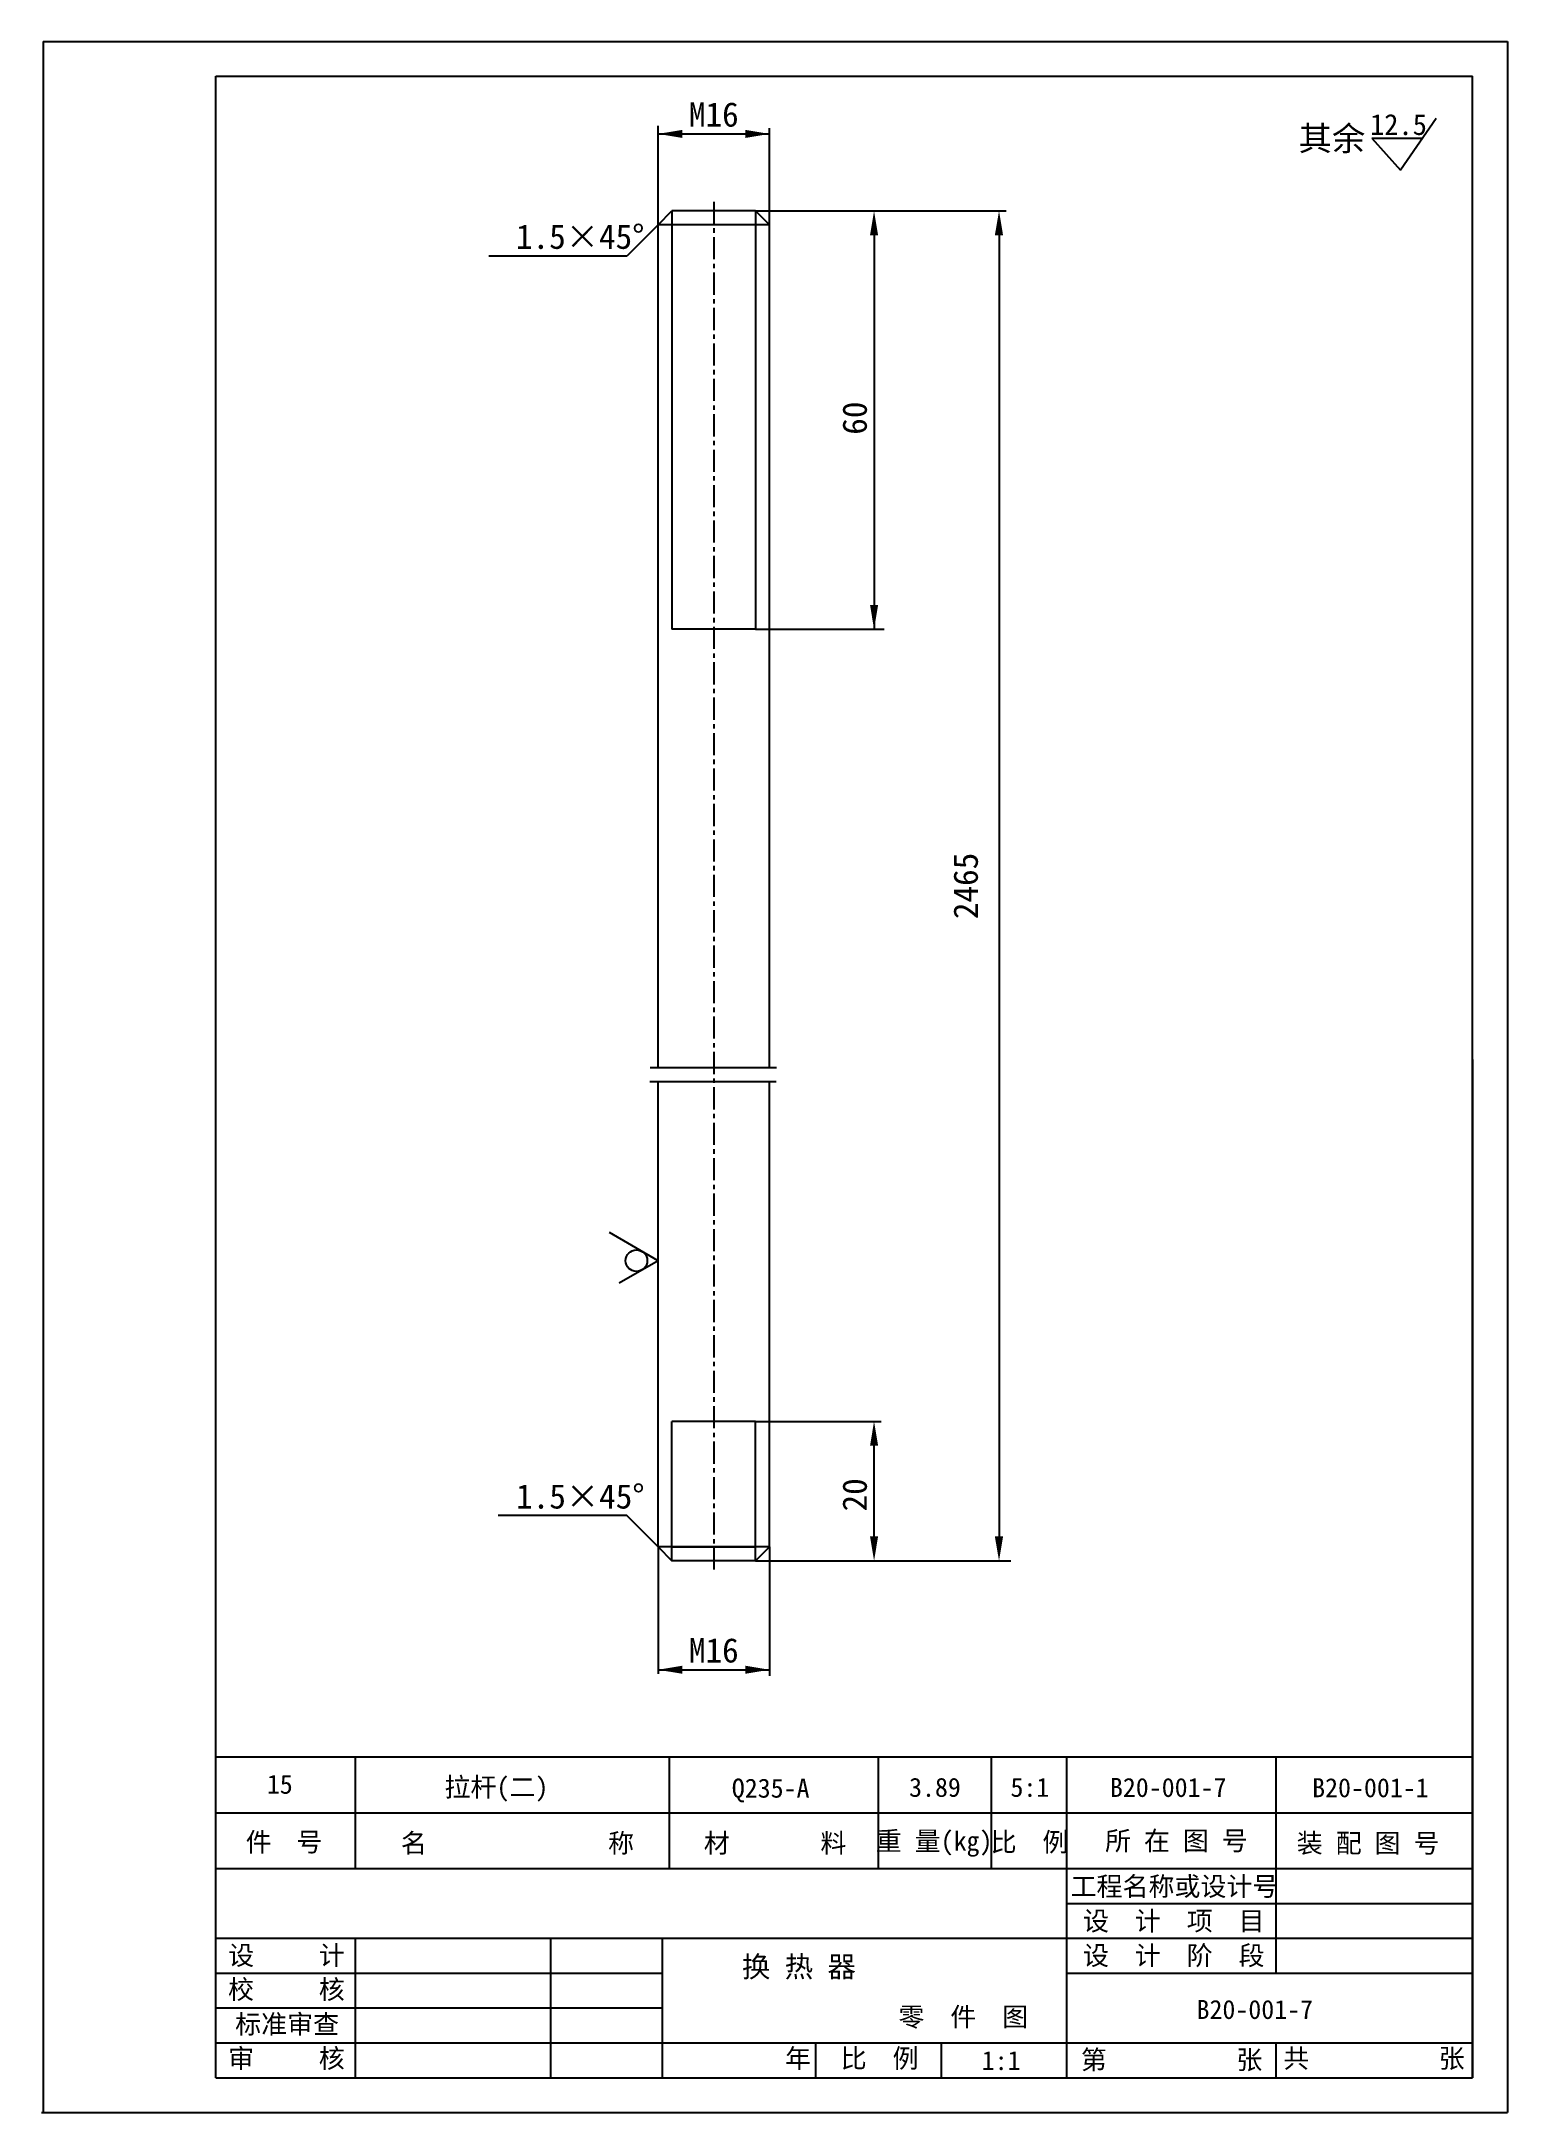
# Model space of a CAD drawing. Extents: x -6305 to 2454, y -6155 to 5940.
# Drawn here: x -1883 to -832, y -6155 to -4670 of the extents above; entities that cross this region are included whole.
import ezdxf

# ---------------------------------------------------------------- set-up
doc = ezdxf.new("R2010")
doc.units = 0
doc.header["$LTSCALE"] = 50
doc.header["$MEASUREMENT"] = 0
doc.linetypes.add('CENTER', pattern=[50.8, 31.75, -6.35, 6.35, -6.35])
doc.layers.get('0').update_dxf_attribs({"linetype": 'CONTINUOUS'})
doc.styles.get("Standard").update_dxf_attribs({"font": 'SIMFANG.TTF'})
doc.styles.add('style1', font='SIMFANG.TTF')

msp = doc.modelspace()

# ---------------------------------------------------------------- texts
at = {"color": 2}
for s, height, p in [('15', 13.65, (-1721.6, -5926.9)), ('拉杆(二)', 13.65, (-1594.2, -5928.9)), ('Q235-A ', 13.65, (-1388.2, -5929.7)), ('3.89', 13.65, (-1261.1, -5929.1)), ('5:1', 13.65, (-1188.4, -5929.1)), ('B20-001-7', 13.65, (-1117.1, -5929.2)), ('B20-001-1', 13.65, (-972.1, -5929.4)), ('件', 13.6, (-1736.7, -5968.3)), ('号', 13.6, (-1700.4, -5968.3)), ('名              称', 13.648, (-1625.5, -5969.1)), ('材       料', 13.65, (-1408.3, -5969.1)), ('重 量(kg)', 13.65, (-1285, -5967.6)), ('比  例', 13.65, (-1202.6, -5968.3)), ('所 在 图 号', 13.65, (-1120.6, -5967.4)), ('装 配 图 号', 13.65, (-983.1, -5969.1)), ('工程名称或设计号', 13.65, (-1145.3, -6000.1)), ('设  计  项  目', 13.65, (-1136.4, -6024.9)), ('设     计', 13.65, (-1749.3, -6049.6)), (' 换 热 器', 15, (-1391.2, -6058.4)), ('设  计  阶  段', 13.65, (-1136.4, -6049.7)), ('校     核', 13.65, (-1749.4, -6074)), ('标准审查', 13.65, (-1744.3, -6098.9)), ('零  件  图', 13.65, (-1268.7, -6093.7)), ('B20-001-7', 13.65, (-1055, -6088.4)), ('审     核', 13.65, (-1749.4, -6123.4)), ('年', 13.6, (-1350, -6123.4)), ('比  例', 13.65, (-1310.1, -6123.4)), ('1:1', 13.65, (-1209, -6125)), ('第          张', 13.648, (-1137.9, -6124.4)), ('共          张', 13.648, (-992.8, -6123.4))]:
    msp.add_text(s, height=height, dxfattribs=at).set_placement(p)
at = {"color": 4, "char_height": 17.5, "attachment_point": 5, "style": 'style1'}
for s, insert in [('M16', (-1401.1, -4723)), ('1.5×45°', (-1496.9, -4810.6)), ('1.5×45°', (-1496.8, -5713.8)), ('M16', (-1401.1, -5824.2))]:
    msp.add_mtext(s, dxfattribs=dict(at, insert=insert))
at = {"color": 2, "insert": (-957.9, -4741), "char_height": 17.49, "attachment_point": 5, "style": 'style1'}
msp.add_mtext('其余', dxfattribs=at)
at = {"color": 4, "linetype": 'ByBlock', "insert": (-910.2, -4730.2), "char_height": 15, "attachment_point": 5, "style": 'style1'}
msp.add_mtext('{\\fFangSong_GB2312|b0|i0|c134|p49;12.5}', dxfattribs=at)
at = {"color": 4, "char_height": 17.5, "attachment_point": 5, "rotation": 90, "style": 'style1'}
for s, insert in [('60', (-1300, -4940.6)), ('2465', (-1220.4, -5276)), ('20', (-1300, -5712.6))]:
    msp.add_mtext(s, dxfattribs=dict(at, insert=insert))

# ---------------------------------------------------------------- linework, layer by layer
at = {"color": 2}
for p, q in [((-1882, -4670.5), (-1882, -6155.5)), ((-1882, -4670.5), (-832, -4670.5)), ((-832, -4670.5), (-832, -6155.5)), ((-883.1, -4725.8), (-908.8, -4762.8)), ((-929.4, -4739.9), (-892.9, -4739.9)), ((-929.4, -4739.9), (-908.8, -4762.8)), ((-1658.2, -5900.5), (-1658.2, -5980.5)), ((-1433.2, -5900.5), (-1433.2, -5980.5)), ((-1283.2, -5900.5), (-1283.2, -5980.5)), ((-1202.3, -5900.5), (-1202.3, -5980.5)), ((-1148.2, -5900.5), (-1148.2, -6130.5)), ((-998.2, -5901.2), (-998.2, -5981.2)), ((-1758.2, -5940.5), (-857, -5940.5)), ((-998.2, -5980.5), (-998.2, -6055.5)), ((-1148.2, -6005.5), (-857, -6005.5)), ((-1758.2, -6030.5), (-857, -6030.5)), ((-1658.2, -6030.5), (-1658.2, -6130.5)), ((-1518.2, -6030.5), (-1518.2, -6130.5)), ((-1438.2, -6030.5), (-1438.2, -6130.5)), ((-1758.2, -6055.5), (-1438.2, -6055.5)), ((-1148.2, -6055.5), (-857, -6055.5)), ((-1758.2, -6080.5), (-1438.2, -6080.5)), ((-1758.2, -6105.5), (-857, -6105.5)), ((-1328.2, -6105.5), (-1328.2, -6130.5)), ((-1238.2, -6105.5), (-1238.2, -6130.5)), ((-998.2, -6105.5), (-998.2, -6130.5)), ((-1883.2, -6155.5), (-832, -6155.5))]:
    msp.add_line(p, q, dxfattribs=at)
at = {"color": 1}
for p, q in [((-1758.2, -6130.5), (-1758.2, -4695.5)), ((-1758.2, -4695.5), (-857, -4695.5)), ((-857, -6130.5), (-857, -4695.5)), ((-1441.1, -4802), (-1431.1, -4792)), ((-1371.1, -4792), (-1431.1, -4792)), ((-1361.1, -4802), (-1371.1, -4792)), ((-1441.1, -5406.2), (-1441.1, -4802)), ((-1361.1, -4802), (-1441.1, -4802)), ((-1361.1, -5406.2), (-1361.1, -4802)), ((-1371.1, -5092), (-1431.1, -5092)), ((-857, -5400.5), (-857, -6130.5)), ((-857, -5400.5), (-857, -6130.5)), ((-857, -5400.5), (-857, -6130.5)), ((-857, -5400.5), (-857, -6130.5)), ((-857, -5400.5), (-857, -6130.5)), ((-1441.1, -5749.9), (-1441.1, -5416.2)), ((-1361.1, -5749.9), (-1361.1, -5416.2)), ((-1371.1, -5659.9), (-1431.1, -5659.9)), ((-1441.1, -5749.9), (-1431.1, -5759.9)), ((-1361.1, -5749.9), (-1441.1, -5749.9)), ((-1431.1, -5749.9), (-1371.1, -5749.9)), ((-1371.1, -5759.9), (-1431.1, -5759.9)), ((-1361.1, -5749.9), (-1371.1, -5759.9)), ((-1758.2, -5900.5), (-857, -5900.5)), ((-1758.2, -5980.5), (-857, -5980.5)), ((-1758.2, -6130.5), (-857, -6130.5)), ((-1758.2, -6130.5), (-857, -6130.5)), ((-1758.2, -6130.5), (-857, -6130.5)), ((-1758.2, -6130.5), (-857, -6130.5)), ((-1758.2, -6130.5), (-857, -6130.5))]:
    msp.add_line(p, q, dxfattribs=at)
at = {"color": 4}
for p, q in [((-1441.1, -4802), (-1441.1, -4731.1)), ((-1441.1, -4736.8), (-1361.1, -4736.8)), ((-1361.1, -4802), (-1361.1, -4732.8)), ((-1431.1, -4792), (-1431.1, -5092)), ((-1371.1, -4792), (-1281.2, -4792)), ((-1371.1, -4792), (-1191.6, -4792)), ((-1371.1, -4792), (-1371.1, -5092)), ((-1441.1, -4802), (-1463.5, -4824.4)), ((-1286.2, -4809.5), (-1286.2, -5092)), ((-1196.6, -4809.5), (-1196.6, -5742.4)), ((-1463.5, -4824.4), (-1562.3, -4824.4)), ((-1371.1, -5092), (-1279, -5092)), ((-1447, -5416.2), (-1356.4, -5416.2)), ((-1446.7, -5406.2), (-1356.2, -5406.2)), ((-1441.1, -5544.7), (-1475.9, -5524.6)), ((-1441.1, -5544.7), (-1469, -5560.8)), ((-1431.1, -5759.9), (-1431.1, -5659.9)), ((-1371.1, -5659.9), (-1281.1, -5659.9)), ((-1371.1, -5759.9), (-1371.1, -5659.9)), ((-1286.2, -5742.4), (-1286.2, -5677.4)), ((-1463.4, -5727.5), (-1555.8, -5727.5)), ((-1441.1, -5749.9), (-1463.4, -5727.5)), ((-1441.1, -5749.9), (-1441.1, -5841)), ((-1371.1, -5759.9), (-1281.1, -5759.9)), ((-1371.1, -5759.9), (-1188.1, -5759.9)), ((-1361.1, -5749.9), (-1361.1, -5842.4)), ((-1441.1, -5838), (-1361.1, -5838))]:
    msp.add_line(p, q, dxfattribs=at)
at = {"color": 2, "linetype": 'CENTER', "ltscale": 0.01}
msp.add_line((-1401.1, -4785.4), (-1401.1, -5766), dxfattribs=at)
at = {"color": 4}
msp.add_circle((-1456.6, -5544.7), 7.75, dxfattribs=at)
for points in [[(-1423.6, -4733.9), (-1423.6, -4739.7), (-1441.1, -4736.8)], [(-1378.6, -4733.9), (-1378.6, -4739.7), (-1361.1, -4736.8)], [(-1289.1, -4809.5), (-1283.3, -4809.5), (-1286.2, -4792)], [(-1199.6, -4809.5), (-1193.7, -4809.5), (-1196.6, -4792)], [(-1289.1, -5074.5), (-1283.3, -5074.5), (-1286.2, -5092)], [(-1289.1, -5677.4), (-1283.3, -5677.4), (-1286.2, -5659.9)], [(-1289.1, -5742.4), (-1283.3, -5742.4), (-1286.2, -5759.9)], [(-1199.6, -5742.4), (-1193.7, -5742.4), (-1196.6, -5759.9)], [(-1423.6, -5835.1), (-1423.6, -5840.9), (-1441.1, -5838)], [(-1378.6, -5835.1), (-1378.6, -5840.9), (-1361.1, -5838)]]:
    msp.add_solid(points, dxfattribs=at)

msp.set_redraw_order([(e.dxf.handle, doc.entitydb.next_handle()) for e in msp.query("TEXT MTEXT ATTDEF DIMENSION ARC_DIMENSION")])  # texts and dimensions are drawn at this point

doc.saveas('drawing.dxf')
